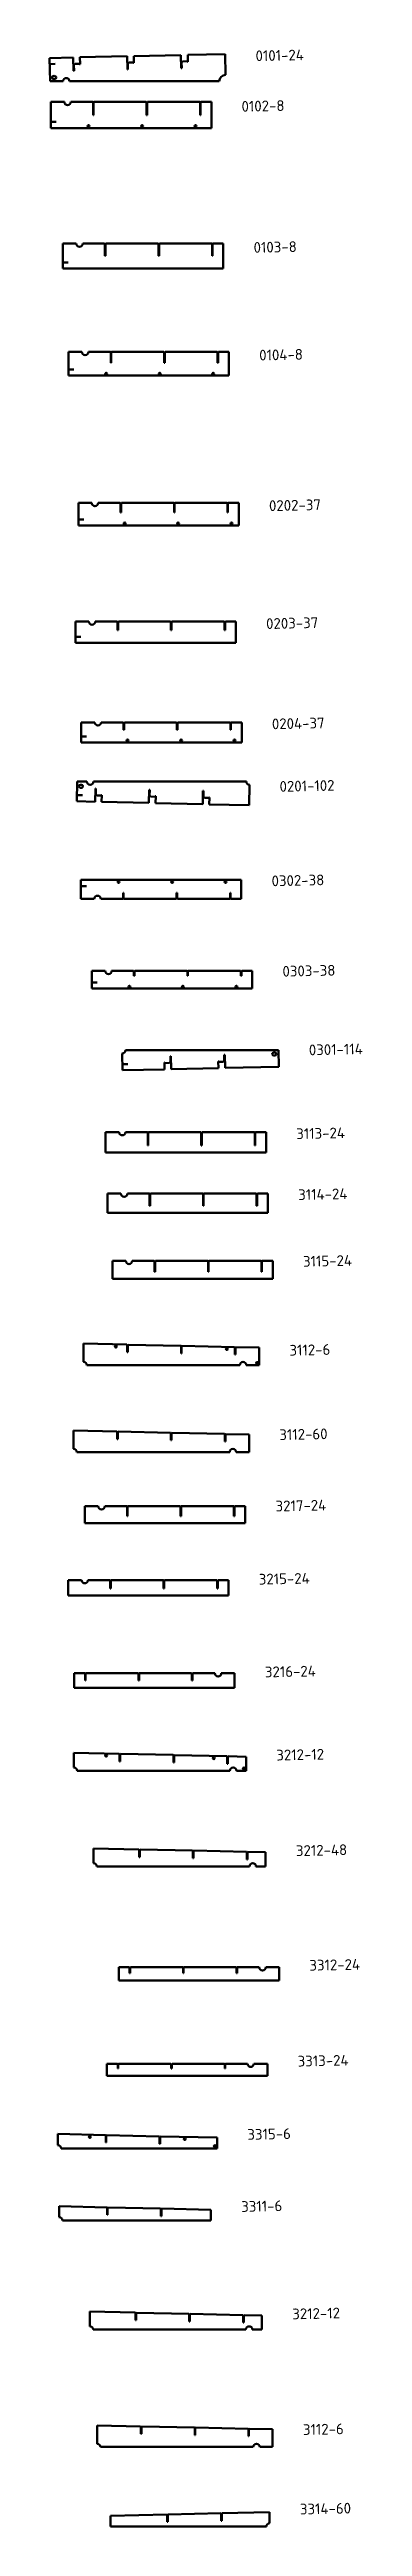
# Model space of a CAD drawing. Header units: millimetres. Extents: x 455 to 11194, y -36532 to 11320.
# Drawn here: x 8290 to 11194, y -11700 to 11320 of the extents above; entities that cross this region are included whole.
import ezdxf

# ---------------------------------------------------------------- set-up
doc = ezdxf.new("R2010")
doc.units = ezdxf.units.MM
doc.layers.add('Видимый контур (ISO)', color=7, linetype='Continuous', lineweight=50)
doc.layers.add('Обозначение (ISO)', color=7, linetype='Continuous', lineweight=25)
doc.styles.add('Стиль текста72', font='isocpeur.ttf')

msp = doc.modelspace()

# ---------------------------------------------------------------- texts
at = {"layer": 'Обозначение (ISO)', "char_height": 100, "attachment_point": 7, "rotation": 1.2307, "style": 'Стиль текста72'}
for s, insert in [('0101-24', (10203, 11211)), ('0102-8', (10073, 10741)), ('0103-8', (10185, 9430)), ('0104-8', (10237, 8429)), ('0202-37', (10328, 7030)), ('0203-37', (10301, 5934)), ('0204-37', (10355, 5002)), ('0201-102', (10426, 4421)), ('0302-38', (10352, 3543)), ('0303-38', (10453, 2703)), ('0301-114', (10698, 1972)), ('3113-24', (10581, 1193)), ('3114-24', (10599, 627)), ('3115-24', (10644, 7)), ('3112-6', (10518, -819)), ('3112-60', (10424, -1604)), ('3217-24', (10389, -2267)), ('3215-24', (10233, -2947)), ('3216-24', (10290, -3809)), ('3212-12', (10396, -4582)), ('3212-48', (10578, -5470)), ('3312-24', (10703, -6535)), ('3313-24', (10594, -7426)), ('3315-6', (10127, -8107)), ('3311-6', (10070, -8777)), ('3212-12', (10544, -9775)), ('3112-6', (10643, -10850)), ('3314-60', (10615, -11589))]:
    msp.add_mtext(s, dxfattribs=dict(at, insert=insert))

# ---------------------------------------------------------------- linework, layer by layer
at = {"layer": 'Видимый контур (ISO)'}
for p, q in [((8290, 11241), (8509, 11246)), ((8295, 11025), (8290, 11241)), ((8328, 11073), (8338, 11074)), ((8509, 11246), (8512, 11123)), ((8512, 11123), (8517, 11123)), ((8516, 11177), (8526, 11187)), ((8517, 11123), (8516, 11177)), ((8526, 11187), (8569, 11188)), ((8569, 11184), (8569, 11188)), ((8573, 11185), (8569, 11184)), ((8572, 11248), (9009, 11257)), ((8572, 11248), (8573, 11185)), ((9009, 11257), (9012, 11134)), ((9012, 11134), (9017, 11135)), ((9016, 11189), (9026, 11199)), ((9017, 11135), (9016, 11189)), ((9026, 11199), (9069, 11200)), ((9069, 11196), (9069, 11200)), ((9073, 11196), (9069, 11196)), ((9072, 11259), (9509, 11269)), ((9072, 11259), (9073, 11196)), ((9509, 11269), (9512, 11146)), ((9512, 11146), (9517, 11146)), ((9516, 11200), (9525, 11210)), ((9517, 11146), (9516, 11200)), ((9525, 11210), (9569, 11211)), ((9569, 11207), (9569, 11211)), ((9573, 11207), (9569, 11207)), ((9572, 11270), (9919, 11278)), ((9572, 11270), (9573, 11207)), ((9919, 11278), (9923, 11085)), ((8415, 11025), (8295, 11025)), ((8302, 10590), (8302, 10834)), ((8302, 10834), (8427, 10834)), ((8338, 11046), (8328, 11046)), ((9865, 11025), (8475, 11025)), ((8487, 10834), (8690, 10834)), ((8690, 10834), (8693, 10831)), ((8693, 10831), (8693, 10709)), ((8698, 10831), (8701, 10834)), ((8698, 10709), (8698, 10831)), ((8701, 10834), (9187, 10834)), ((9187, 10834), (9190, 10831)), ((9190, 10831), (9190, 10709)), ((9195, 10831), (9198, 10834)), ((9195, 10709), (9195, 10831)), ((9198, 10834), (9684, 10834)), ((9684, 10834), (9687, 10831)), ((9687, 10831), (9687, 10709)), ((9692, 10831), (9695, 10834)), ((9692, 10709), (9692, 10831)), ((9695, 10834), (9792, 10834)), ((9792, 10834), (9792, 10590)), ((9792, 10590), (8302, 10590)), ((8693, 10709), (8698, 10709)), ((9190, 10709), (9195, 10709)), ((9687, 10709), (9692, 10709)), ((8413, 9285), (8413, 9517)), ((8413, 9517), (8538, 9517)), ((8598, 9517), (8801, 9517)), ((8801, 9517), (8804, 9514)), ((8804, 9514), (8804, 9404)), ((8809, 9514), (8812, 9517)), ((8809, 9404), (8809, 9514)), ((8812, 9517), (9298, 9517)), ((9298, 9517), (9301, 9514)), ((9301, 9514), (9301, 9404)), ((9306, 9514), (9309, 9517)), ((9306, 9404), (9306, 9514)), ((9309, 9517), (9795, 9517)), ((9795, 9517), (9798, 9514)), ((9798, 9514), (9798, 9404)), ((9803, 9514), (9806, 9517)), ((9803, 9404), (9803, 9514)), ((9806, 9517), (9903, 9517)), ((9903, 9517), (9903, 9285)), ((9903, 9285), (8413, 9285)), ((8804, 9404), (8809, 9404)), ((9301, 9404), (9306, 9404)), ((9798, 9404), (9803, 9404)), ((8466, 8289), (8466, 8511)), ((8466, 8511), (8590, 8511)), ((9955, 8289), (8466, 8289)), ((8650, 8511), (8854, 8511)), ((8854, 8511), (8857, 8508)), ((8857, 8508), (8857, 8409)), ((8857, 8409), (8862, 8409)), ((8862, 8508), (8865, 8511)), ((8862, 8409), (8862, 8508)), ((8865, 8511), (9351, 8511)), ((9351, 8511), (9354, 8508)), ((9354, 8508), (9354, 8409)), ((9354, 8409), (9359, 8409)), ((9359, 8508), (9362, 8511)), ((9359, 8409), (9359, 8508)), ((9362, 8511), (9847, 8511)), ((9847, 8511), (9850, 8508)), ((9850, 8508), (9850, 8409)), ((9850, 8409), (9855, 8409)), ((9855, 8508), (9858, 8511)), ((9855, 8409), (9855, 8508)), ((9858, 8511), (9955, 8511)), ((9955, 8511), (9955, 8289)), ((8557, 6897), (8557, 7106)), ((8557, 7106), (8681, 7106)), ((8741, 7106), (8945, 7106)), ((8945, 7106), (8948, 7103)), ((8948, 7103), (8948, 7016)), ((8948, 7016), (8953, 7016)), ((8953, 7103), (8956, 7106)), ((8953, 7016), (8953, 7103)), ((8956, 7106), (9442, 7106)), ((9442, 7106), (9445, 7103)), ((9445, 7103), (9445, 7016)), ((9445, 7016), (9450, 7016)), ((9450, 7103), (9453, 7106)), ((9450, 7016), (9450, 7103)), ((9453, 7106), (9938, 7106)), ((9938, 7106), (9941, 7103)), ((9941, 7103), (9941, 7016)), ((9941, 7016), (9946, 7016)), ((9946, 7103), (9949, 7106)), ((9946, 7016), (9946, 7103)), ((9949, 7106), (10046, 7106)), ((10046, 7106), (10046, 6897)), ((10046, 6897), (8557, 6897)), ((8529, 5806), (8529, 6004)), ((8529, 6004), (8654, 6004)), ((8714, 6004), (8918, 6004)), ((8918, 6004), (8921, 6001)), ((8921, 6001), (8921, 5925)), ((8926, 6001), (8929, 6004)), ((8926, 5925), (8926, 6001)), ((8929, 6004), (9414, 6004)), ((9414, 6004), (9417, 6001)), ((9417, 6001), (9417, 5925)), ((9422, 6001), (9425, 6004)), ((9422, 5925), (9422, 6001)), ((9425, 6004), (9911, 6004)), ((9911, 6004), (9914, 6001)), ((9914, 6001), (9914, 5925)), ((9919, 6001), (9922, 6004)), ((9919, 5925), (9919, 6001)), ((9922, 6004), (10019, 6004)), ((10019, 6004), (10019, 5806)), ((10019, 5806), (8529, 5806)), ((8921, 5925), (8926, 5925)), ((9417, 5925), (9422, 5925)), ((9914, 5925), (9919, 5925)), ((8584, 4880), (8584, 5067)), ((8584, 5067), (8709, 5067)), ((8769, 5067), (8973, 5067)), ((8973, 5067), (8976, 5064)), ((8981, 5064), (8984, 5067)), ((8984, 5067), (9469, 5067)), ((9469, 5067), (9472, 5064)), ((9477, 5064), (9480, 5067)), ((9480, 5067), (9966, 5067)), ((9966, 5067), (9969, 5064)), ((9974, 5064), (9977, 5067)), ((9977, 5067), (10074, 5067)), ((10074, 5067), (10074, 4880)), ((10074, 4880), (8584, 4880)), ((8976, 5064), (8976, 4999)), ((8976, 4999), (8981, 4999)), ((8981, 4999), (8981, 5064)), ((9472, 5064), (9472, 4999)), ((9472, 4999), (9477, 4999)), ((9477, 4999), (9477, 5064)), ((9969, 5064), (9969, 4999)), ((9969, 4999), (9974, 4999)), ((9974, 4999), (9974, 5064)), ((8547, 4516), (8543, 4333)), ((8547, 4516), (8637, 4516)), ((8575, 4487), (8585, 4487)), ((8585, 4459), (8575, 4459)), ((8697, 4516), (10117, 4516)), ((8715, 4452), (8712, 4329)), ((8720, 4452), (8715, 4452)), ((8719, 4398), (8720, 4452)), ((8728, 4388), (8719, 4398)), ((8771, 4387), (8728, 4388)), ((8771, 4387), (8771, 4391)), ((8771, 4391), (8775, 4391)), ((8773, 4328), (8775, 4391)), ((9215, 4441), (9212, 4318)), ((9220, 4441), (9215, 4441)), ((9218, 4387), (9220, 4441)), ((9228, 4377), (9218, 4387)), ((9271, 4376), (9228, 4377)), ((9271, 4376), (9271, 4380)), ((9271, 4380), (9275, 4380)), ((9273, 4317), (9275, 4380)), ((9714, 4430), (9712, 4307)), ((9719, 4430), (9714, 4430)), ((9718, 4376), (9719, 4430)), ((9728, 4365), (9718, 4376)), ((10146, 4486), (10142, 4297)), ((8543, 4333), (8712, 4329)), ((8773, 4328), (9212, 4318)), ((9273, 4317), (9712, 4307)), ((9771, 4364), (9728, 4365)), ((9771, 4364), (9771, 4368)), ((9771, 4368), (9775, 4368)), ((9773, 4305), (9775, 4368)), ((9773, 4305), (10142, 4297)), ((8581, 3426), (8581, 3602)), ((10070, 3602), (8581, 3602)), ((8972, 3483), (8972, 3429)), ((8977, 3483), (8972, 3483)), ((8977, 3429), (8977, 3483)), ((9469, 3483), (9469, 3429)), ((9474, 3483), (9469, 3483)), ((9474, 3429), (9474, 3483)), ((9965, 3483), (9965, 3429)), ((9970, 3483), (9965, 3483)), ((9970, 3429), (9970, 3483)), ((10070, 3426), (10070, 3602)), ((8705, 3426), (8581, 3426)), ((8969, 3426), (8765, 3426)), ((8972, 3429), (8969, 3426)), ((8980, 3426), (8977, 3429)), ((9466, 3426), (8980, 3426)), ((9469, 3429), (9466, 3426)), ((9477, 3426), (9474, 3429)), ((9962, 3426), (9477, 3426)), ((9965, 3429), (9962, 3426)), ((9973, 3426), (9970, 3429)), ((10070, 3426), (9973, 3426)), ((8681, 2592), (8681, 2757)), ((8681, 2757), (8806, 2757)), ((10171, 2592), (8681, 2592)), ((8866, 2757), (9070, 2757)), ((9070, 2757), (9073, 2754)), ((9073, 2754), (9073, 2711)), ((9073, 2711), (9078, 2711)), ((9078, 2754), (9081, 2757)), ((9078, 2711), (9078, 2754)), ((9081, 2757), (9566, 2757)), ((9566, 2757), (9569, 2754)), ((9569, 2754), (9569, 2711)), ((9569, 2711), (9574, 2711)), ((9574, 2754), (9577, 2757)), ((9574, 2711), (9574, 2754)), ((9577, 2757), (10063, 2757)), ((10063, 2757), (10066, 2754)), ((10066, 2754), (10066, 2711)), ((10066, 2711), (10071, 2711)), ((10071, 2754), (10074, 2757)), ((10071, 2711), (10071, 2754)), ((10074, 2757), (10171, 2757)), ((10171, 2757), (10171, 2592)), ((8968, 1833), (8965, 1989)), ((9358, 1842), (8968, 1833)), ((8994, 2019), (10414, 2019)), ((9358, 1842), (9356, 1905)), ((9356, 1905), (9360, 1905)), ((9360, 1905), (9360, 1901)), ((9403, 1902), (9360, 1901)), ((9413, 1912), (9403, 1902)), ((9411, 1966), (9413, 1912)), ((9416, 1966), (9411, 1966)), ((9419, 1843), (9416, 1966)), ((9858, 1853), (9419, 1843)), ((9858, 1853), (9856, 1916)), ((9856, 1916), (9860, 1916)), ((9860, 1916), (9860, 1912)), ((9903, 1913), (9860, 1912)), ((9912, 1924), (9903, 1913)), ((9911, 1978), (9912, 1924)), ((9916, 1978), (9911, 1978)), ((9919, 1855), (9916, 1978)), ((10418, 1866), (9919, 1855)), ((10371, 1998), (10381, 1998)), ((10381, 1970), (10371, 1970)), ((10414, 2019), (10418, 1866)), ((8810, 1259), (8935, 1259)), ((8810, 1068), (8810, 1259)), ((8995, 1259), (9198, 1259)), ((9198, 1259), (9201, 1256)), ((9201, 1256), (9201, 1134)), ((9206, 1256), (9209, 1259)), ((9206, 1134), (9206, 1256)), ((9209, 1259), (9695, 1259)), ((9695, 1259), (9698, 1256)), ((9698, 1256), (9698, 1134)), ((9703, 1256), (9706, 1259)), ((9703, 1134), (9703, 1256)), ((9706, 1259), (10192, 1259)), ((10192, 1259), (10195, 1256)), ((10195, 1256), (10195, 1134)), ((10200, 1256), (10203, 1259)), ((10200, 1134), (10200, 1256)), ((10203, 1259), (10300, 1259)), ((10300, 1259), (10300, 1068)), ((10300, 1068), (8810, 1068)), ((9201, 1134), (9206, 1134)), ((9698, 1134), (9703, 1134)), ((10195, 1134), (10200, 1134)), ((8828, 687), (8952, 687)), ((8828, 508), (8828, 687)), ((10317, 508), (8828, 508)), ((9012, 687), (9216, 687)), ((9216, 687), (9219, 684)), ((9219, 684), (9219, 574)), ((9219, 574), (9224, 574)), ((9224, 684), (9227, 687)), ((9224, 574), (9224, 684)), ((9227, 687), (9712, 687)), ((9712, 687), (9715, 684)), ((9715, 684), (9715, 574)), ((9715, 574), (9720, 574)), ((9720, 684), (9723, 687)), ((9720, 574), (9720, 684)), ((9723, 687), (10209, 687)), ((10209, 687), (10212, 684)), ((10212, 684), (10212, 574)), ((10212, 574), (10217, 574)), ((10217, 684), (10220, 687)), ((10217, 574), (10217, 684)), ((10220, 687), (10317, 687)), ((10317, 687), (10317, 508)), ((8873, 62), (8997, 62)), ((8873, -106), (8873, 62)), ((9057, 62), (9261, 62)), ((9261, 62), (9264, 59)), ((9264, 59), (9264, -40)), ((9269, 59), (9272, 62)), ((9269, -40), (9269, 59)), ((9272, 62), (9758, 62)), ((9758, 62), (9761, 59)), ((9761, 59), (9761, -40)), ((9766, 59), (9769, 62)), ((9766, -40), (9766, 59)), ((9769, 62), (10254, 62)), ((10254, 62), (10257, 59)), ((10257, 59), (10257, -40)), ((10262, 59), (10265, 62)), ((10262, -40), (10262, 59)), ((10265, 62), (10362, 62)), ((10362, 62), (10362, -106)), ((10362, -106), (8873, -106)), ((9264, -40), (9269, -40)), ((9761, -40), (9766, -40)), ((10257, -40), (10262, -40)), ((8606, -707), (9008, -716)), ((8606, -877), (8606, -707)), ((10056, -907), (8636, -907)), ((9008, -716), (9011, -720)), ((9011, -720), (9011, -787)), ((9011, -787), (9016, -787)), ((9016, -720), (9019, -717)), ((9016, -787), (9016, -720)), ((9019, -717), (9508, -728)), ((9508, -728), (9511, -731)), ((9511, -731), (9511, -798)), ((9511, -798), (9516, -798)), ((9516, -731), (9519, -728)), ((9516, -798), (9516, -731)), ((9519, -728), (10008, -739)), ((10008, -739), (10011, -742)), ((10011, -742), (10011, -809)), ((10011, -809), (10016, -809)), ((10016, -742), (10019, -739)), ((10016, -809), (10016, -742)), ((10019, -739), (10236, -744)), ((10236, -907), (10116, -907)), ((10236, -744), (10236, -907)), ((8513, -1515), (8915, -1524)), ((8513, -1685), (8513, -1515)), ((8915, -1524), (8918, -1527)), ((8918, -1527), (8918, -1594)), ((8918, -1594), (8923, -1594)), ((8923, -1527), (8926, -1524)), ((8923, -1594), (8923, -1527)), ((8926, -1524), (9414, -1535)), ((9414, -1535), (9417, -1538)), ((9417, -1538), (9417, -1605)), ((9417, -1605), (9422, -1605)), ((9422, -1538), (9425, -1535)), ((9422, -1605), (9422, -1538)), ((9425, -1535), (9914, -1546)), ((9914, -1546), (9917, -1549)), ((9917, -1549), (9917, -1616)), ((9922, -1550), (9925, -1547)), ((9922, -1616), (9922, -1550)), ((9925, -1547), (10142, -1551)), ((10142, -1551), (10142, -1715)), ((9962, -1715), (8543, -1715)), ((9917, -1616), (9922, -1616)), ((10142, -1715), (10022, -1715)), ((8618, -2218), (8742, -2218)), ((8618, -2375), (8618, -2218)), ((8802, -2218), (9006, -2218)), ((9006, -2218), (9009, -2221)), ((9009, -2221), (9009, -2309)), ((9014, -2221), (9017, -2218)), ((9014, -2309), (9014, -2221)), ((9017, -2218), (9502, -2218)), ((9502, -2218), (9505, -2221)), ((9505, -2221), (9505, -2309)), ((9510, -2221), (9513, -2218)), ((9510, -2309), (9510, -2221)), ((9513, -2218), (9999, -2218)), ((9999, -2218), (10002, -2221)), ((10002, -2221), (10002, -2309)), ((10007, -2221), (10010, -2218)), ((10007, -2309), (10007, -2221)), ((10010, -2218), (10107, -2218)), ((10107, -2218), (10107, -2375)), ((10107, -2375), (8618, -2375)), ((9009, -2309), (9014, -2309)), ((9505, -2309), (9510, -2309)), ((10002, -2309), (10007, -2309)), ((8461, -2904), (8586, -2904)), ((8461, -3049), (8461, -2904)), ((8646, -2904), (8849, -2904)), ((8849, -2904), (8852, -2907)), ((8852, -2907), (8852, -2983)), ((8852, -2983), (8857, -2983)), ((8857, -2907), (8860, -2904)), ((8857, -2983), (8857, -2907)), ((8860, -2904), (9346, -2904)), ((9346, -2904), (9349, -2907)), ((9349, -2907), (9349, -2983)), ((9349, -2983), (9354, -2983)), ((9354, -2907), (9357, -2904)), ((9354, -2983), (9354, -2907)), ((9357, -2904), (9843, -2904)), ((9843, -2904), (9846, -2907)), ((9846, -2907), (9846, -2983)), ((9846, -2983), (9851, -2983)), ((9851, -2907), (9854, -2904)), ((9851, -2983), (9851, -2907)), ((9854, -2904), (9951, -2904)), ((9951, -2904), (9951, -3049)), ((9951, -3049), (8461, -3049)), ((8519, -3905), (8519, -3771)), ((8519, -3771), (8616, -3771)), ((10008, -3905), (8519, -3905)), ((8616, -3771), (8619, -3774)), ((8619, -3774), (8619, -3839)), ((8619, -3839), (8624, -3839)), ((8624, -3774), (8627, -3771)), ((8624, -3839), (8624, -3774)), ((8627, -3771), (9112, -3771)), ((9112, -3771), (9115, -3774)), ((9115, -3774), (9115, -3839)), ((9115, -3839), (9120, -3839)), ((9120, -3774), (9123, -3771)), ((9120, -3839), (9120, -3774)), ((9123, -3771), (9609, -3771)), ((9609, -3771), (9612, -3774)), ((9612, -3774), (9612, -3839)), ((9612, -3839), (9617, -3839)), ((9617, -3774), (9620, -3771)), ((9617, -3839), (9617, -3774)), ((9620, -3771), (9824, -3771)), ((9884, -3771), (10008, -3771)), ((10008, -3771), (10008, -3905)), ((8515, -4510), (8937, -4519)), ((8515, -4646), (8515, -4510)), ((8937, -4519), (8940, -4522)), ((8940, -4522), (8940, -4589)), ((8940, -4589), (8945, -4589)), ((8945, -4522), (8948, -4519)), ((8945, -4589), (8945, -4522)), ((8948, -4519), (9437, -4530)), ((9437, -4530), (9440, -4533)), ((9440, -4533), (9440, -4600)), ((9440, -4600), (9445, -4600)), ((9445, -4533), (9448, -4531)), ((9445, -4600), (9445, -4533)), ((9448, -4531), (9936, -4542)), ((9936, -4542), (9939, -4545)), ((9939, -4545), (9939, -4612)), ((9944, -4545), (9947, -4542)), ((9944, -4612), (9944, -4545)), ((9947, -4542), (10114, -4546)), ((10114, -4546), (10114, -4676)), ((9964, -4676), (8545, -4676)), ((9939, -4612), (9944, -4612)), ((10114, -4676), (10024, -4676)), ((8697, -5398), (9119, -5408)), ((8697, -5535), (8697, -5398)), ((9119, -5408), (9122, -5411)), ((9122, -5411), (9122, -5478)), ((9122, -5478), (9127, -5478)), ((9127, -5411), (9130, -5408)), ((9127, -5478), (9127, -5411)), ((9130, -5408), (9618, -5419)), ((9618, -5419), (9621, -5422)), ((9621, -5422), (9621, -5489)), ((9621, -5489), (9626, -5489)), ((9626, -5422), (9629, -5419)), ((9626, -5489), (9626, -5422)), ((9629, -5419), (10118, -5430)), ((10118, -5430), (10121, -5433)), ((10121, -5433), (10121, -5500)), ((10121, -5500), (10126, -5500)), ((10126, -5433), (10129, -5430)), ((10126, -5500), (10126, -5433)), ((10129, -5430), (10296, -5434)), ((10296, -5434), (10296, -5565)), ((10146, -5565), (8727, -5565)), ((10296, -5565), (10206, -5565)), ((8932, -6625), (8932, -6503)), ((8932, -6503), (9029, -6503)), ((10422, -6625), (8932, -6625)), ((9029, -6503), (9032, -6506)), ((9032, -6506), (9032, -6559)), ((9032, -6559), (9037, -6559)), ((9037, -6506), (9040, -6503)), ((9037, -6559), (9037, -6506)), ((9040, -6503), (9526, -6503)), ((9526, -6503), (9529, -6506)), ((9529, -6506), (9529, -6559)), ((9529, -6559), (9534, -6559)), ((9534, -6506), (9537, -6503)), ((9534, -6559), (9534, -6506)), ((9537, -6503), (10022, -6503)), ((10022, -6503), (10025, -6506)), ((10025, -6506), (10025, -6559)), ((10025, -6559), (10030, -6559)), ((10030, -6506), (10033, -6503)), ((10030, -6559), (10030, -6506)), ((10033, -6503), (10237, -6503)), ((10297, -6503), (10422, -6503)), ((10422, -6503), (10422, -6625)), ((8822, -7511), (8822, -7399)), ((8822, -7399), (8919, -7399)), ((10312, -7511), (8822, -7511)), ((8919, -7399), (8922, -7402)), ((8922, -7402), (8922, -7445)), ((8922, -7445), (8927, -7445)), ((8927, -7402), (8930, -7399)), ((8927, -7445), (8927, -7402)), ((8930, -7399), (9416, -7399)), ((9416, -7399), (9419, -7402)), ((9419, -7402), (9419, -7445)), ((9419, -7445), (9424, -7445)), ((9424, -7402), (9427, -7399)), ((9424, -7445), (9424, -7402)), ((9427, -7399), (9913, -7399)), ((9913, -7399), (9916, -7402)), ((9916, -7402), (9916, -7445)), ((9916, -7445), (9921, -7445)), ((9921, -7402), (9924, -7399)), ((9921, -7445), (9921, -7402)), ((9924, -7399), (10127, -7399)), ((10187, -7399), (10312, -7399)), ((10312, -7399), (10312, -7511)), ((8366, -8052), (8808, -8062)), ((8366, -8156), (8366, -8052)), ((9845, -8186), (8396, -8186)), ((8808, -8062), (8811, -8065)), ((8811, -8065), (8811, -8132)), ((8811, -8132), (8816, -8132)), ((8816, -8066), (8819, -8063)), ((8816, -8132), (8816, -8066)), ((8819, -8063), (9307, -8074)), ((9307, -8074), (9310, -8077)), ((9310, -8077), (9310, -8144)), ((9310, -8144), (9315, -8144)), ((9315, -8077), (9318, -8074)), ((9315, -8144), (9315, -8077)), ((9318, -8074), (9845, -8086)), ((9845, -8086), (9845, -8186)), ((8379, -8723), (8821, -8734)), ((8379, -8826), (8379, -8723)), ((8821, -8734), (8824, -8737)), ((8824, -8737), (8824, -8804)), ((8829, -8737), (8832, -8734)), ((8829, -8804), (8829, -8737)), ((8832, -8734), (9321, -8745)), ((9321, -8745), (9324, -8748)), ((9329, -8748), (9332, -8745)), ((9332, -8745), (9788, -8756)), ((9788, -8856), (8409, -8856)), ((8824, -8804), (8829, -8804)), ((9324, -8748), (9324, -8815)), ((9324, -8815), (9329, -8815)), ((9329, -8815), (9329, -8748)), ((9788, -8756), (9788, -8856)), ((8663, -9703), (9085, -9712)), ((8663, -9840), (8663, -9703)), ((10112, -9870), (8693, -9870)), ((9085, -9712), (9088, -9715)), ((9088, -9715), (9088, -9782)), ((9088, -9782), (9093, -9782)), ((9093, -9716), (9096, -9713)), ((9093, -9782), (9093, -9716)), ((9096, -9713), (9584, -9724)), ((9584, -9724), (9587, -9727)), ((9587, -9727), (9587, -9794)), ((9587, -9794), (9592, -9794)), ((9592, -9727), (9595, -9724)), ((9592, -9794), (9592, -9727)), ((9595, -9724), (10084, -9735)), ((10084, -9735), (10087, -9738)), ((10087, -9738), (10087, -9805)), ((10087, -9805), (10092, -9805)), ((10092, -9738), (10095, -9735)), ((10092, -9805), (10092, -9738)), ((10095, -9735), (10262, -9739)), ((10262, -9870), (10172, -9870)), ((10262, -9739), (10262, -9870)), ((8732, -10761), (9134, -10770)), ((8732, -10931), (8732, -10761)), ((9134, -10770), (9137, -10773)), ((9137, -10773), (9137, -10840)), ((9142, -10773), (9145, -10770)), ((9142, -10840), (9142, -10773)), ((9145, -10770), (9634, -10781)), ((9634, -10781), (9637, -10784)), ((9637, -10784), (9637, -10851)), ((9642, -10784), (9645, -10781)), ((9642, -10851), (9642, -10784)), ((9645, -10781), (10133, -10792)), ((10133, -10792), (10136, -10795)), ((10136, -10795), (10136, -10862)), ((10141, -10795), (10144, -10793)), ((10141, -10862), (10141, -10795)), ((10144, -10793), (10361, -10797)), ((10361, -10797), (10361, -10961)), ((10181, -10961), (8762, -10961)), ((9137, -10840), (9142, -10840)), ((9637, -10851), (9642, -10851)), ((10136, -10862), (10141, -10862)), ((10361, -10961), (10241, -10961)), ((8854, -11600), (9380, -11588)), ((8854, -11700), (8854, -11600)), ((10303, -11700), (8854, -11700)), ((9380, -11588), (9383, -11591)), ((9383, -11591), (9383, -11658)), ((9383, -11658), (9388, -11658)), ((9388, -11591), (9391, -11588)), ((9388, -11658), (9388, -11591)), ((9391, -11588), (9880, -11577)), ((9880, -11577), (9883, -11579)), ((9883, -11579), (9883, -11646)), ((9883, -11646), (9888, -11646)), ((9888, -11579), (9891, -11576)), ((9888, -11646), (9888, -11579)), ((9891, -11576), (10333, -11566)), ((10333, -11566), (10333, -11670))]:
    msp.add_line(p, q, dxfattribs=at)
at = {"layer": 'Видимый контур (ISO)', "color": 5}
for p, q in [((8291, 11185), (8341, 11186)), ((8302, 10647), (8352, 10647)), ((8413, 9341), (8463, 9341)), ((8466, 8346), (8516, 8346)), ((8557, 6953), (8607, 6953)), ((8529, 5862), (8579, 5862)), ((8584, 4936), (8634, 4936)), ((8544, 4390), (8594, 4389)), ((8581, 3545), (8631, 3545)), ((8681, 2649), (8731, 2649)), ((8967, 1890), (9017, 1891))]:
    msp.add_line(p, q, dxfattribs=at)
at = {"layer": 'Видимый контур (ISO)'}
for centre in [(8652, 10608), (9149, 10608), (9645, 10608), (8816, 8307), (9313, 8307), (9809, 8307), (8987, 6915), (9483, 6915), (9980, 6915), (9014, 4898), (9511, 4898), (10007, 4898), (8931, 3584), (9428, 3584), (9924, 3584), (9031, 2610), (9528, 2610), (10025, 2610), (8906, -734), (9936, -757), (10216, -887), (8815, -4536), (9814, -4559), (10094, -4656), (8664, -8079), (9545, -8099), (9825, -8166)]:
    msp.add_circle(centre, 9, dxfattribs=at)
for centre, radius, start, end in [((8328, 11060), 14, 91.2993, 271.2993), ((8338, 11060), 14, 271.2993, 91.2993), ((8445, 11025), 30, 0, 180), ((9925, 11025), 60, 91.2993, 180), ((8457, 10834), 30, 180, 0), ((8568, 9517), 30, 180, 0), ((8620, 8511), 30, 180, 0), ((8711, 7106), 30, 180, 0), ((8684, 6004), 30, 180, 0), ((8739, 5067), 30, 180, 0), ((8575, 4473), 14, 88.7007, 268.7007), ((8585, 4473), 14, 268.7007, 88.7007), ((8667, 4516), 30, 180, 0), ((10147, 4516), 30, 180, 268.7007), ((8735, 3426), 30, 0, 180), ((8836, 2757), 30, 180, 0), ((8964, 2019), 30, 271.2993, 0), ((10371, 1984), 14, 91.2993, 271.2993), ((10381, 1984), 14, 271.2993, 91.2993), ((8965, 1259), 30, 180, 0), ((8982, 687), 30, 180, 0), ((9027, 62), 30, 180, 0), ((8606, -907), 30, 0, 90), ((10086, -907), 30, 0, 180), ((8513, -1715), 30, 0, 90), ((9992, -1715), 30, 0, 180), ((8772, -2218), 30, 180, 0), ((8616, -2904), 30, 180, 0), ((9854, -3771), 30, 180, 0), ((8515, -4676), 30, 0, 90), ((9994, -4676), 30, 0, 180), ((8697, -5565), 30, 0, 90), ((10176, -5565), 30, 0, 180), ((10267, -6503), 30, 180, 0), ((10157, -7399), 30, 180, 0), ((8366, -8186), 30, 0, 90), ((8379, -8856), 30, 0, 90), ((8663, -9870), 30, 0, 90), ((10142, -9870), 30, 0, 180), ((8732, -10961), 30, 0, 90), ((10211, -10961), 30, 0, 180), ((10333, -11700), 30, 90, 180)]:
    msp.add_arc(centre, radius, start, end, dxfattribs=at)

msp.set_redraw_order([(e.dxf.handle, doc.entitydb.next_handle()) for e in msp.query("TEXT MTEXT ATTDEF DIMENSION ARC_DIMENSION")])  # texts and dimensions are drawn at this point

doc.saveas('drawing.dxf')
